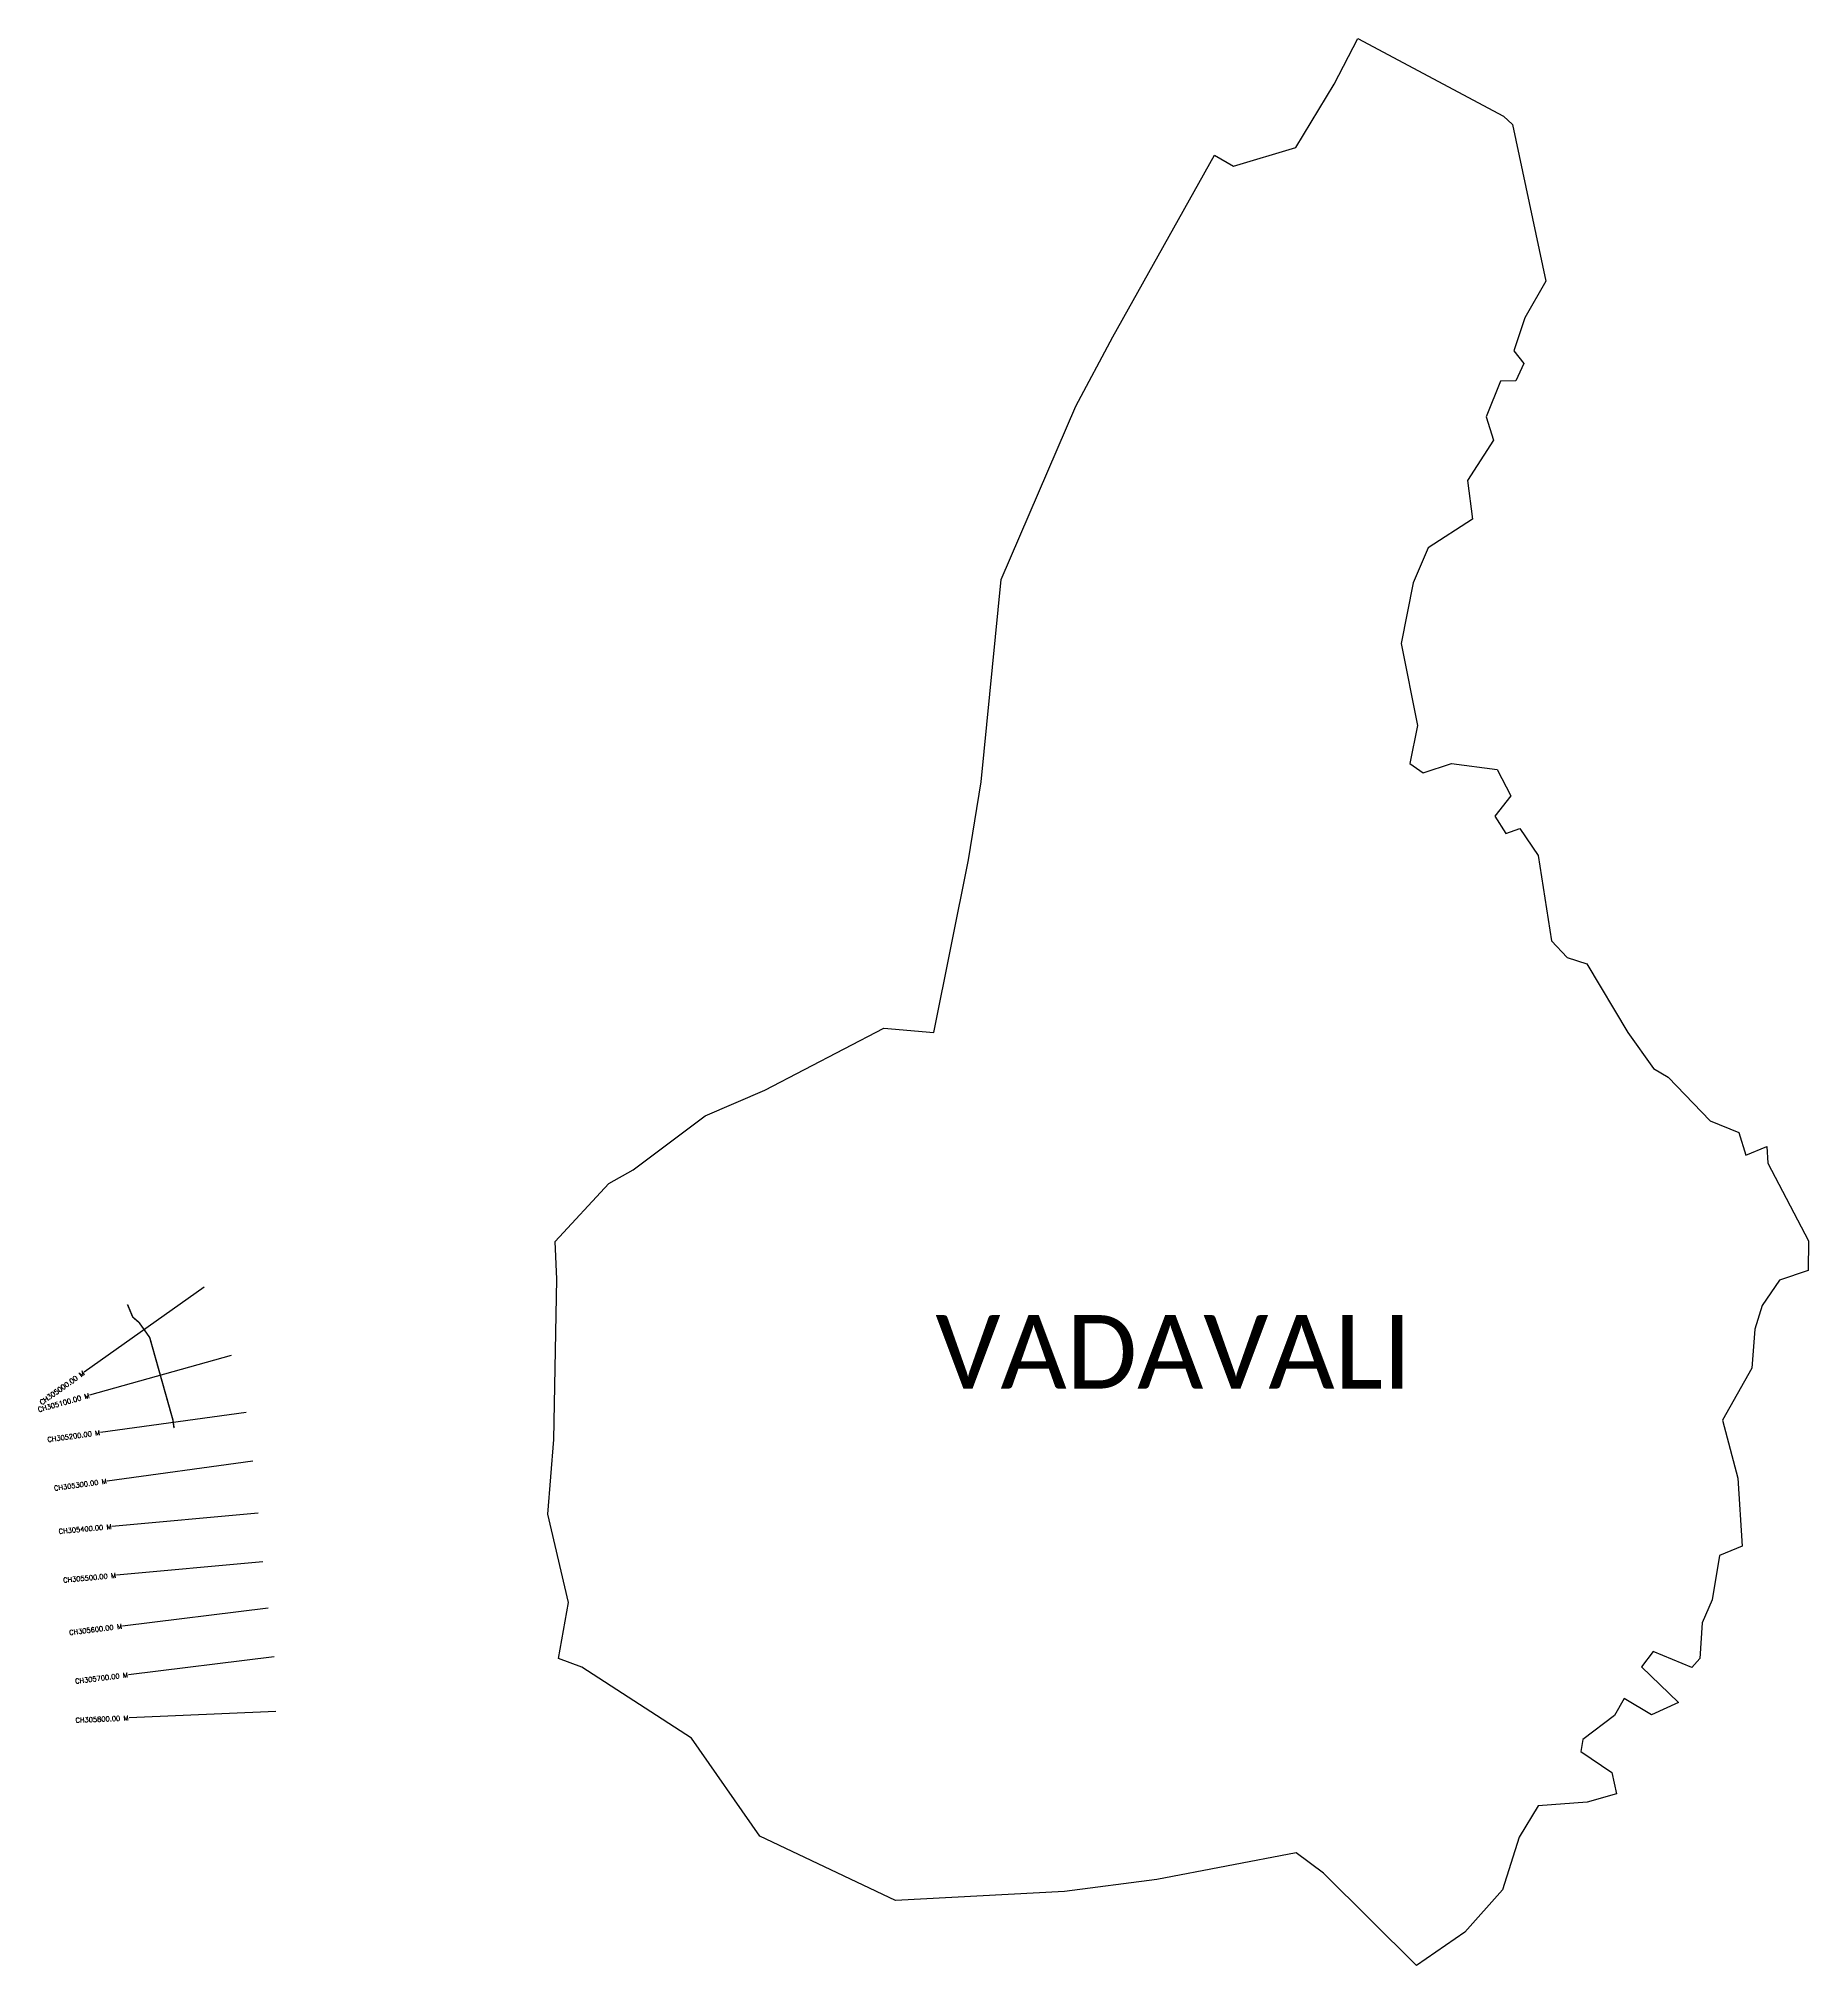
# Model space of a CAD drawing. Header units: metres. Extents: x 285921 to 289535, y 2012164 to 2016097.
import ezdxf
from ezdxf.enums import TextEntityAlignment as Align

# ---------------------------------------------------------------- set-up
doc = ezdxf.new("R2010")
doc.units = ezdxf.units.M
doc.header["$MEASUREMENT"] = 0
for name, color, linetype in [('ARTIFICIALLY PROTECTED', 4, 'Continuous'), ('CS', 134, 'Continuous'), ('CSMark', 6, 'Continuous'), ('VILLAGE BOUNDRY', 10, 'Continuous'), ('VILLAGE NAME', 250, 'Continuous')]:
    doc.layers.add(name, color=color, linetype=linetype)
doc.styles.get("Standard").update_dxf_attribs({"font": 'simplex.shx'})

msp = doc.modelspace()

# ---------------------------------------------------------------- linework, layer by layer
at = {"layer": 'ARTIFICIALLY PROTECTED', "const_width": 3, "flags": 128}
msp.add_lwpolyline([(286102.5, 2013513.2), (286113.3, 2013487.4), (286126.2, 2013476.3), (286147.9, 2013445.8), (286195.3, 2013277.5), (286197.6, 2013260.8)], dxfattribs=at)
at = {"layer": 'CS'}
for p, q in [((286258.8, 2013548.6), (286014.1, 2013375.1)), ((286314, 2013409.2), (286025.3, 2013327.8)), ((286344.7, 2013292.4), (286047.5, 2013251.8)), ((286358.2, 2013193.3), (286061, 2013152.7)), ((286369.7, 2013087.4), (286070.9, 2013059.9)), ((286378.8, 2012987.8), (286080.1, 2012960.3)), ((286389.9, 2012892.9), (286092.1, 2012856.5)), ((286402, 2012793.7), (286104.3, 2012757.2)), ((286405.5, 2012682.2), (286105.8, 2012669.1))]:
    msp.add_line(p, q, dxfattribs=at)
at = {"layer": 'VILLAGE BOUNDRY', "color": 3, "flags": 128}
msp.add_lwpolyline([(288322.4, 2015859.1), (288361, 2015836.4)], dxfattribs=at)
at = {"layer": 'VILLAGE BOUNDRY', "color": 3}
for points in [[(288614.5, 2016097.2, 0), (288912, 2015938.9, 0), (288930.4, 2015921.8, 0), (288998.5, 2015601.6, 0), (288956.1, 2015527.3, 0), (288933.6, 2015459.9, 0), (288953.6, 2015434, 0), (288937.3, 2015398.2, 0), (288905.8, 2015397.7, 0), (288876.6, 2015325.1, 0), (288892.1, 2015277.4, 0), (288838.8, 2015195.1, 0), (288849.1, 2015116.1, 0), (288758.4, 2015057.5, 0), (288727.6, 2014986.2, 0), (288703.3, 2014862.4, 0), (288736.4, 2014695.2, 0), (288721.2, 2014617.3, 0), (288748.3, 2014598.2, 0), (288805.9, 2014617.3, 0), (288899.4, 2014605, 0), (288927.1, 2014551.4, 0), (288894.2, 2014509.6, 0), (288917, 2014474.2, 0), (288945.8, 2014484.6, 0), (288982.8, 2014429.6, 0), (289010.3, 2014255.7, 0), (289042.4, 2014221.1, 0), (289082.5, 2014208.3, 0), (289166.4, 2014068, 0), (289218.4, 2013994.8, 0), (289248.3, 2013977, 0), (289334, 2013887.8, 0), (289392.9, 2013864.1, 0), (289407.2, 2013818.2, 0), (289450, 2013835.3, 0), (289451.7, 2013801.5, 0), (289534.9, 2013643.2, 0), (289534.1, 2013582.3, 0), (289476.1, 2013562.9, 0), (289440.7, 2013511.2, 0), (289425.4, 2013462.8, 0), (289419.3, 2013383.3, 0), (289359.5, 2013276.7, 0), (289391, 2013158.7, 0), (289399.5, 2013019.9, 0), (289353.4, 2013000.9, 0), (289338, 2012910, 0), (289317.8, 2012863.1, 0), (289313.4, 2012790.4, 0), (289296.9, 2012772.2, 0), (289217.8, 2012805, 0), (289194, 2012773.8, 0), (289269.7, 2012700.9, 0), (289214.7, 2012675.6, 0), (289158.9, 2012708.6, 0), (289138.9, 2012673.9, 0), (289074.1, 2012625.4, 0), (289070, 2012600.9, 0), (289133.3, 2012558, 0), (289143.2, 2012514.5, 0), (289083.1, 2012496.9, 0), (288983, 2012490, 0), (288944.5, 2012425.8, 0), (288909.9, 2012318.5, 0), (288833.3, 2012231.7, 0), (288734.7, 2012163.9, 0), (288544.9, 2012352.1, 0), (288488.6, 2012393.5, 0), (288204.4, 2012339.6, 0), (288015.8, 2012314.7, 0), (287670.6, 2012296.6, 0), (287393.9, 2012427.6, 0), (287253.9, 2012628, 0), (287030.1, 2012773.1, 0), (286982.7, 2012790.8, 0), (287002.9, 2012905.1, 0), (286960.7, 2013085.4, 0), (286972.9, 2013237.2, 0), (286979.5, 2013565.1, 0), (286976.1, 2013641.5, 0), (287085.2, 2013760, 0), (287135.3, 2013788.2, 0), (287282, 2013898.1, 0), (287404.1, 2013950.8, 0), (287647.2, 2014077.3, 0), (287749.2, 2014068.6, 0), (287820.1, 2014420.5, 0), (287845.4, 2014579.8, 0), (287886.2, 2014993.1, 0), (288039.3, 2015346.6, 0), (288114.5, 2015488.2, 0), (288322.4, 2015859.1, 0)], [(288361, 2015836.4, 0), (288488.4, 2015874.6, 0), (288566.2, 2016003.7, 0), (288614.5, 2016097.2, 0), (288614.5, 2016097.2, 0)]]:
    msp.add_polyline3d(points, dxfattribs=at)

# ---------------------------------------------------------------- texts
at = {"layer": 'CSMark'}
for s, rotation, p in [('CH305000.00 M', 35.3365, (286013.3, 2013374.5)), ('CH305100.00 M', 15.7561, (286024.3, 2013327.5)), ('CH305200.00 M', 7.7684, (286046.5, 2013251.7)), ('CH305300.00 M', 7.7684, (286060, 2013152.6)), ('CH305400.00 M', 5.2563, (286070, 2013059.8)), ('CH305500.00 M', 5.2563, (286079.1, 2012960.2)), ('CH305600.00 M', 6.9767, (286091.1, 2012856.4)), ('CH305700.00 M', 6.9767, (286103.3, 2012757.1)), ('CH305800.00 M', 2.4996, (286104.8, 2012669.1))]:
    msp.add_text(s, height=10, rotation=rotation, dxfattribs=at).set_placement(p, align=Align.MIDDLE_RIGHT)
at = {"layer": 'VILLAGE NAME', "insert": (287752.4, 2013491.4), "char_height": 150, "attachment_point": 1}
msp.add_mtext_dynamic_manual_height_columns('{\\fCalibri|b0|i0|c0|p34;VADAVALI}', width=1877.914, gutter_width=1, heights=[0], dxfattribs=at)

doc.saveas('drawing.dxf')
